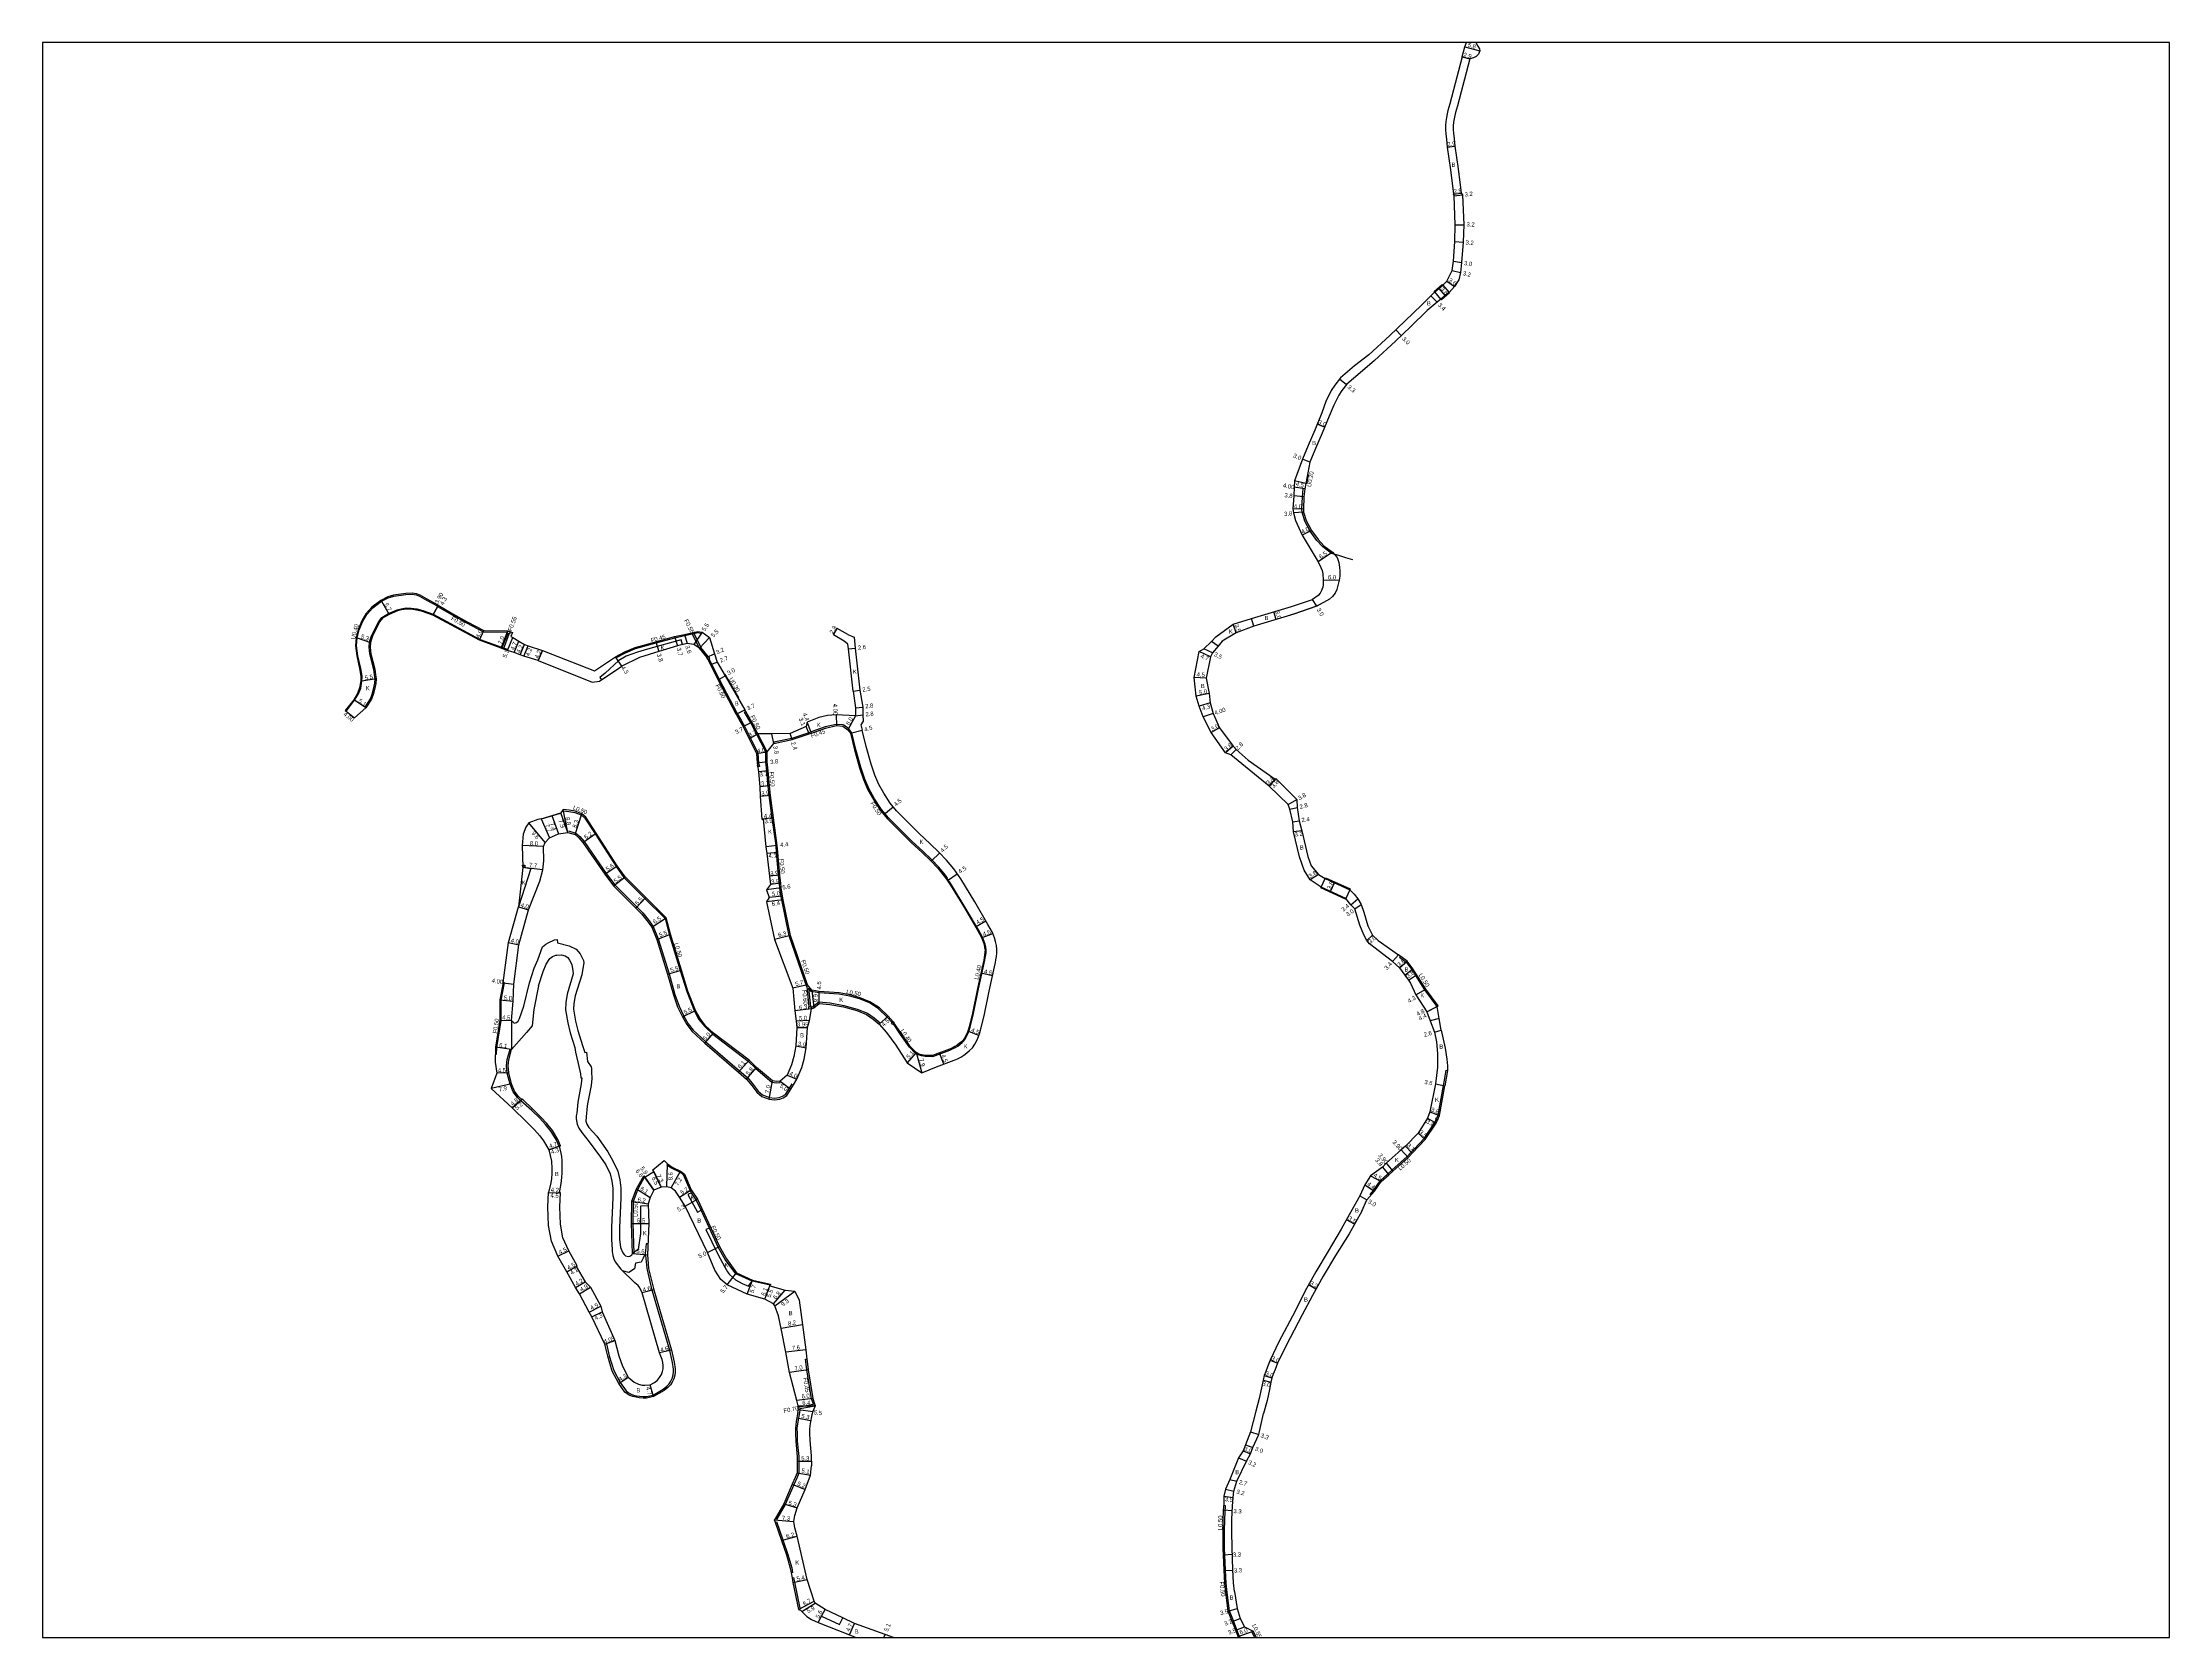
# Model space of a CAD drawing. Header units: metres. Extents: x 4000 to 8000, y -96000 to -93000.
# Drawn here: x 4000 to 4800, y -95400 to -94800 of the extents above; entities that cross this region are included whole.
import ezdxf

# ---------------------------------------------------------------- set-up
doc = ezdxf.new("R2010")
doc.units = ezdxf.units.M
doc.header["$LTSCALE"] = 2.5
for name, color, linetype in [('側溝・桝', 7, 'Continuous'), ('図郭', 7, 'Continuous'), ('幅員', 7, 'Continuous'), ('歩道・分離帯・安全施設', 7, 'Continuous'), ('舗装', 7, 'Continuous'), ('道路', 7, 'Continuous')]:
    doc.layers.add(name, color=color, linetype=linetype)
doc.styles.get("Standard").update_dxf_attribs({"font": ''})
doc.styles.get('Standard').set_extended_font_data('@MS PGothic')

msp = doc.modelspace()

# ---------------------------------------------------------------- linework, layer by layer
at = {"layer": '側溝・桝'}
for points in [[(4475.78, -94962.55), (4475.98, -94962.59), (4475.36, -94965.97), (4475.16, -94965.94)], [(4148.79, -95011.72), (4144.67, -95009.4), (4142.01, -95007.94), (4140.61, -95007.42), (4138.99, -95007.18), (4136.62, -95007.29), (4131.98, -95007.88), (4129.87, -95008.49), (4127.27, -95009.84), (4123.92, -95012.42), (4121.66, -95014.92), (4120.14, -95017.53), (4118.73, -95020.83), (4117.95, -95023.88), (4117.73, -95027.01), (4118.17, -95030.74), (4119.28, -95035.51), (4119.77, -95038.41), (4119.71, -95040.16), (4119.28, -95042.72), (4118.43, -95044.88), (4117.07, -95047.21), (4113.89, -95051.34), (4114.2, -95051.58)], [(4148.62, -95012.03), (4148.55, -95012.16), (4154.04, -95015.31), (4159.42, -95018.36), (4165.91, -95021.73), (4174.86, -95021.82), (4174.94, -95021.85)], [(4172.81, -95027.98), (4174.98, -95022.29)], [(4173.34, -95028.16), (4175.49, -95022.48)], [(4215.49, -95031.06), (4215.69, -95031.46), (4219.25, -95029.65), (4223.04, -95028.02), (4230.76, -95025.87), (4237.81, -95023.92), (4241.52, -95023.08), (4244.36, -95022.46), (4244.91, -95022.33), (4246.48, -95021.99), (4247.95, -95022.31), (4248.05, -95021.87)], [(4247.12, -95027.84), (4244.36, -95022.46)], [(4244.91, -95022.33), (4247.56, -95027.49)], [(4247.12, -95027.84), (4247.56, -95027.49)], [(4247.51, -95027.53), (4250.27, -95030.98), (4250.34, -95031.12)], [(4250.65, -95031.75), (4251.67, -95033.8), (4254.56, -95039.49), (4261.3, -95052.39)], [(4261.63, -95046.71), (4261.89, -95046.56), (4257.01, -95038.14), (4256.77, -95037.72), (4256.51, -95037.87)], [(4261.3, -95052.39), (4262.87, -95055.11), (4264.03, -95057.12), (4266.29, -95061.71), (4269.06, -95067.37), (4269.28, -95071.04), (4269.39, -95071.74)], [(4264.07, -95051.92), (4264.5, -95051.67)], [(4287.49, -95155.24), (4280.88, -95136.08), (4278.13, -95122.56), (4277.78, -95121.21), (4277.34, -95118.06), (4277.16, -95116.31), (4276.85, -95113.29), (4276.06, -95104.7), (4275.88, -95102.13), (4274.45, -95091.77), (4273.26, -95083.32), (4272.98, -95079.7), (4272.47, -95074.02), (4272.06, -95070.69), (4272.01, -95066.85), (4268.62, -95060.33), (4266.37, -95055.87), (4264.07, -95051.92)], [(4272.51, -95066.84), (4269.06, -95060.1)], [(4340.29, -95114.47), (4340.38, -95114.41), (4339.59, -95113.26), (4337.07, -95110.23), (4334.35, -95107.37), (4331.17, -95104.35), (4327, -95100.42), (4321.55, -95095.02), (4318.22, -95091.67), (4315.61, -95088.58), (4312.97, -95084.5), (4310.92, -95080.91), (4309.28, -95077.07), (4307.8, -95072.66), (4305.95, -95065.92), (4304.39, -95059.63), (4303.26, -95058.13), (4301.35, -95056.75), (4301.09, -95056.71), (4298.57, -95056.52), (4294.4, -95057.45), (4289.06, -95059.35), (4288.26, -95059.65), (4281.83, -95061.77), (4275.02, -95063.25), (4275.11, -95063.69)], [(4195.77, -95088.54), (4195.73, -95089.04), (4198.01, -95089.23), (4200.22, -95089.61), (4202.62, -95090.53), (4203.96, -95091.74), (4207.82, -95097.69), (4215.7, -95109.97), (4218.7, -95114.13), (4226.53, -95121.95), (4234.15, -95129.58), (4235.66, -95135.57), (4239.89, -95149.09), (4242.29, -95157.01), (4245.16, -95164.35), (4246.9, -95167.49), (4249.06, -95170.21), (4252.08, -95173.04), (4265.45, -95183.16), (4268.26, -95185.95), (4274.29, -95191.08), (4276.07, -95191.37), (4277.48, -95191.27), (4277.45, -95190.78)], [(4334.86, -95181.46), (4341.27, -95179.08), (4342.28, -95178.62), (4343.37, -95178.04), (4344.24, -95177.55), (4345.07, -95176.89), (4345.91, -95176.2), (4346.57, -95175.54), (4347.11, -95174.7), (4347.65, -95173.73), (4348.09, -95172.86), (4348.52, -95171.69), (4348.89, -95170.45), (4350.14, -95165.22), (4352.07, -95155.95), (4354.07, -95146.93), (4354.39, -95145.24), (4354.58, -95144.34), (4354.75, -95143.29), (4354.87, -95142.24), (4354.89, -95141.34), (4354.75, -95140.34), (4354.52, -95139.24), (4354.18, -95138.2), (4353.54, -95136.54), (4352.03, -95133.77), (4347.09, -95125.34), (4341.9, -95116.82), (4340.29, -95114.47)], [(4340.29, -95114.47), (4339.96, -95114.69)], [(4510.71, -95143.71), (4510.42, -95144.11), (4512.87, -95145.93), (4515.01, -95148.75), (4516.43, -95150.98), (4519.84, -95156.35), (4524.49, -95162.63), (4524.59, -95162.58)], [(4170.31, -95180.59), (4170.81, -95180.6), (4170.89, -95178.04), (4172.46, -95167.85), (4172.53, -95160.22), (4173.75, -95153.78), (4173.76, -95153.73), (4173.26, -95153.67)], [(4287.49, -95155.24), (4288.22, -95162.73)], [(4319.53, -95168.67), (4317.7, -95166.62), (4314.44, -95163.53), (4310.99, -95161.31), (4307.32, -95159.79), (4303.62, -95158.76), (4299.53, -95158.01), (4292.08, -95157.55), (4289.11, -95157), (4288.14, -95155.76)], [(4288.14, -95155.76), (4288.81, -95162.66)], [(4334.86, -95181.46), (4331.97, -95181.5), (4330.65, -95181.23), (4329.51, -95180.88), (4328.38, -95180.3), (4326.05, -95177.94), (4322.76, -95173.16), (4320.01, -95169.19)], [(4526.99, -95192.35), (4527.33, -95190.29), (4527.94, -95186.58), (4528.43, -95186.66)], [(4524.47, -95204.51), (4524.9, -95203.47), (4526.99, -95192.35)], [(4516.07, -95216.17), (4519.7, -95212.3), (4523.72, -95206.32), (4524.2, -95205.15)], [(4273.63, -95267.53), (4266.85, -95266.01), (4260.76, -95263.23), (4256.78, -95257.85), (4254.18, -95253.12), (4250.85, -95246.02), (4247.68, -95239.27), (4245.86, -95235.39), (4244.15, -95232.69), (4243.57, -95231.78), (4241.04, -95225.98), (4239.75, -95225), (4236.62, -95223.51), (4234.85, -95222.32), (4235.13, -95221.9)], [(4499.67, -95233.64), (4499.3, -95233.31), (4500.61, -95231.85), (4503.07, -95228.2), (4506.06, -95225.53), (4507.51, -95224.19), (4513.3, -95219.07), (4514.82, -95217.49), (4515.59, -95216.68)], [(4226.45, -95226.76), (4223.88, -95231.38), (4222.16, -95235.98), (4222.07, -95244.23), (4222.42, -95255.37), (4221.93, -95255.39)], [(4289.93, -95312.21), (4289.29, -95310.26), (4287.49, -95299.36), (4287.37, -95298.22), (4286.97, -95295.34), (4287.49, -95295.27), (4287.82, -95298.18)], [(4284.24, -95313.34), (4289.69, -95312.29)], [(4284.27, -95314.05), (4289.91, -95312.95)], [(4444.06, -95363.01), (4444.56, -95363), (4444.62, -95360.78), (4444.61, -95360.21), (4444.65, -95355.4), (4444.92, -95350.42), (4444.32, -95350.39)], [(4450.37, -95400), (4450.11, -95399.4), (4449.25, -95397.13), (4447.94, -95393.8), (4446.46, -95389.94), (4445.56, -95383.04), (4445.19, -95379.63), (4444.97, -95374.72), (4444.62, -95366.24), (4444.56, -95363)], [(4455.31, -95397.59), (4454.81, -95397.82), (4455.82, -95400)]]:
    msp.add_lwpolyline(points, dxfattribs=at)
for points in [[(4174.8, -95022.23), (4175.11, -95021.38), (4175.95, -95021.69), (4175.64, -95022.53), (4175.49, -95022.48), (4174.98, -95022.29)], [(4250.83, -95031.66), (4250.2, -95031.97), (4249.9, -95031.35), (4250.52, -95031.04)], [(4269.69, -95072.4), (4269, -95072.5), (4268.9, -95071.82), (4269.39, -95071.74), (4269.59, -95071.71)], [(4181.4, -95110.22), (4180.6, -95110.24), (4180.58, -95109.44), (4181.38, -95109.42)], [(4289.08, -95162.63), (4289.18, -95163.53), (4288.28, -95163.63), (4288.18, -95162.73), (4288.81, -95162.66)], [(4319.37, -95168.79), (4319.53, -95168.67), (4319.94, -95168.39), (4320.34, -95168.96), (4320.01, -95169.19), (4319.76, -95169.36)], [(4524.28, -95204.43), (4524.93, -95204.7), (4524.67, -95205.34), (4524.02, -95205.08)], [(4515.92, -95216.03), (4516.43, -95216.51), (4515.95, -95217.02), (4515.44, -95216.54)], [(4289.69, -95312.29), (4290.36, -95312.07), (4290.57, -95312.73), (4289.91, -95312.95)]]:
    msp.add_lwpolyline(points, close=True, dxfattribs=at)
at = {"layer": '図郭'}
msp.add_lwpolyline([(4000, -95400), (4800, -95400), (4800, -94800), (4000, -94800)], close=True, dxfattribs=at)
at = {"layer": '幅員'}
for points in [[(4534.01, -94805.4), (4536.8, -94806.17)], [(4535, -94801.59), (4540.59, -94803.12)], [(4528.35, -94839.38), (4531.23, -94839.03)], [(4530.74, -94857.04), (4533.61, -94856.67)], [(4530.95, -94857.69), (4534.13, -94857.34)], [(4531.34, -94868.55), (4534.54, -94868.63)], [(4531.19, -94874.86), (4534.38, -94875.09)], [(4530.21, -94885.74), (4533.31, -94886.52)], [(4530.71, -94882.31), (4533.68, -94882.76)], [(4522.22, -94895.23), (4524.61, -94897.64)], [(4525.18, -94892.53), (4527.51, -94895.27)], [(4528.14, -94889.72), (4531.08, -94891.79)], [(4511.06, -94910.27), (4508.99, -94908.1)], [(4490.42, -94928.72), (4487.83, -94926.68)], [(4482.17, -94944.75), (4479.4, -94943.6)], [(4476.64, -94957.86), (4473.87, -94956.7)], [(4474.76, -94967.95), (4470.83, -94967.21)], [(4475.16, -94965.94), (4470.84, -94964.86)], [(4474.27, -94975.57), (4470.27, -94975.4)], [(4474.47, -94970.9), (4470.69, -94970.48)], [(4474.34, -94976.61), (4470.56, -94976.97)], [(4477.34, -94983.52), (4473.75, -94985.28)], [(4485.17, -94991.69), (4479.78, -94995.33)], [(4481.72, -95002.07), (4487.71, -95002.3)], [(4127.48, -95010.17), (4130.32, -95015.12)], [(4148.79, -95011.72), (4148.62, -95012.03), (4146.76, -95015.45)], [(4146.76, -95015.45), (4148.62, -95012.03)], [(4464.01, -95017.03), (4463.15, -95014.16)], [(4479.29, -95012.03), (4477.72, -95009.47)], [(4118.34, -95023.94), (4123.35, -95025.67)], [(4164.41, -95024.88), (4166.03, -95021.23)], [(4172.5, -95027.88), (4174.95, -95021.32)], [(4174.85, -95028.66), (4176.85, -95023.76)], [(4237.7, -95023.48), (4238.79, -95026.96)], [(4241.42, -95022.64), (4242.48, -95026.03)], [(4248.05, -95021.87), (4244.98, -95026.43)], [(4250.92, -95023.86), (4247.12, -95027.84)], [(4297.47, -95022.87), (4298.84, -95020.43)], [(4449.02, -95022.04), (4447.77, -95018.77)], [(4177.45, -95029.5), (4179.2, -95025.14)], [(4179.66, -95030.28), (4181.33, -95026.43)], [(4181.08, -95030.84), (4182.66, -95026.95)], [(4186.45, -95032.53), (4188.06, -95028.71)], [(4217.92, -95034.61), (4215.49, -95031.06)], [(4230.64, -95025.44), (4231.78, -95029.06)], [(4249.85, -95031.25), (4252.76, -95029.92)], [(4303.12, -95028.12), (4305.66, -95027.83)], [(4439.36, -95031.06), (4435.07, -95029.14)], [(4440.03, -95029.63), (4436.86, -95028.14)], [(4125.54, -95039.39), (4120.1, -95040.2)], [(4251.22, -95034.02), (4253.74, -95033.05)], [(4254.11, -95039.72), (4256.75, -95038.29)], [(4437.64, -95039.09), (4433.19, -95038.91)], [(4121.65, -95050.25), (4117.4, -95047.43)], [(4304.89, -95043.95), (4307.38, -95043.67)], [(4438.76, -95044.93), (4433.86, -95045.93)], [(4114.2, -95051.58), (4117.34, -95054.07)], [(4260.85, -95052.62), (4264.16, -95051.07)], [(4263.59, -95057.35), (4266.81, -95055.63)], [(4289.21, -95059.78), (4287.55, -95055.7)], [(4298.49, -95052.97), (4298.6, -95056.97)], [(4305.77, -95053.23), (4302.9, -95058.5)], [(4305.75, -95050.32), (4308.54, -95050.07)], [(4305.77, -95053.23), (4308.56, -95052.95)], [(4439.15, -95048.44), (4435.02, -95049.6)], [(4440.29, -95052.37), (4436.49, -95053.63)], [(4265.84, -95061.93), (4269.06, -95060.1)], [(4275.11, -95063.69), (4274.31, -95060.03)], [(4281.94, -95062.21), (4281.17, -95059.93)], [(4288.41, -95060.08), (4287.17, -95057.29)], [(4303.93, -95059.85), (4308.27, -95058.66)], [(4442.73, -95057.84), (4439.59, -95059.59)], [(4268.56, -95067.5), (4272.51, -95066.84)], [(4272.56, -95070.65), (4268.78, -95071.09)], [(4447.88, -95064.72), (4444.99, -95067.19)], [(4446.97, -95067.95), (4448.9, -95065.93)], [(4272.97, -95073.97), (4269.28, -95074.33)], [(4273.48, -95079.66), (4269.79, -95080.01)], [(4463.83, -95076.87), (4463.57, -95077.17), (4461.33, -95079.73)], [(4461.33, -95079.73), (4463.57, -95077.17)], [(4273.76, -95083.26), (4269.88, -95083.68)], [(4316.47, -95090.38), (4319.91, -95087.48)], [(4468.48, -95086.62), (4471.78, -95084.75)], [(4469.15, -95088.46), (4471.87, -95087.77)], [(4189.09, -95100.9), (4182.89, -95093.56)], [(4187.61, -95092.06), (4190.65, -95099.13)], [(4191.54, -95090.8), (4194.03, -95097.71)], [(4197.62, -95097.15), (4194.91, -95089.72)], [(4197.62, -95097.15), (4195.77, -95088.54)], [(4200.33, -95097.99), (4202.89, -95090.1)], [(4274.95, -95091.7), (4270.57, -95092.18)], [(4274.95, -95091.7), (4271.07, -95092.12)], [(4470.26, -95093.18), (4472.64, -95092.84)], [(4188.38, -95102.49), (4180.39, -95102.09)], [(4203.2, -95100.95), (4208.24, -95097.42)], [(4276.37, -95102.07), (4272, -95102.53)], [(4473.69, -95096.58), (4470.51, -95096.91)], [(4188.23, -95111.28), (4180.6, -95110.29)], [(4211.53, -95112.91), (4216.11, -95109.68)], [(4276.56, -95104.66), (4272.48, -95105.07)], [(4334.25, -95107.99), (4337.51, -95104.89)], [(4214.79, -95117.24), (4219.09, -95113.8)], [(4277.84, -95118), (4272.28, -95118.72)], [(4277.35, -95113.24), (4273.47, -95113.62)], [(4277.65, -95116.26), (4273.78, -95116.74)], [(4340.35, -95115.26), (4344.07, -95112.73)], [(4479.94, -95112.92), (4476.75, -95114.99)], [(4484.49, -95119.37), (4485.99, -95116.1)], [(4178.97, -95125.18), (4182.82, -95126.25)], [(4223.11, -95125.6), (4226.88, -95121.6)], [(4278.62, -95122.45), (4272.27, -95123.28)], [(4278.27, -95121.11), (4273.3, -95121.63)], [(4492.05, -95124.34), (4494.66, -95122.15)], [(4493.55, -95125.91), (4496.03, -95124.22)], [(4229.13, -95132.84), (4234.6, -95129.33)], [(4231, -95137.38), (4236.14, -95135.43)], [(4281.36, -95135.95), (4275.28, -95137.38)], [(4350.9, -95132.63), (4354.78, -95130.36)], [(4353.23, -95136.84), (4357.43, -95135.22)], [(4498.08, -95137.82), (4500.24, -95135.74)], [(4175.27, -95138.58), (4179.19, -95139.38)], [(4507.75, -95145.73), (4510.02, -95143.2)], [(4235.09, -95150.52), (4240.36, -95148.94)], [(4357.34, -95151.11), (4352.95, -95150.13)], [(4510.44, -95148.15), (4513.23, -95145.57)], [(4512.46, -95150.85), (4515.42, -95148.46)], [(4173.26, -95153.67), (4177.22, -95154.22)], [(4287.74, -95154.45), (4282.2, -95155.76)], [(4289.39, -95156.54), (4290.06, -95163.11)], [(4292.17, -95161.55), (4292.14, -95157.05)], [(4516.57, -95158.28), (4520.25, -95156.06)], [(4171.96, -95167.81), (4176.45, -95167.93)], [(4172.03, -95160.17), (4177.01, -95160.67)], [(4240.69, -95166.58), (4245.62, -95164.14)], [(4289.18, -95163.53), (4282.92, -95164.23)], [(4288.43, -95167.91), (4283.43, -95168.16)], [(4318.06, -95166.27), (4314.69, -95169.25)], [(4520.69, -95164.62), (4524.94, -95162.4)], [(4520.69, -95164.62), (4524.59, -95162.58)], [(4249.06, -95176.37), (4252.4, -95172.65)], [(4283.74, -95170.5), (4287.69, -95170.52)], [(4352.22, -95173.51), (4348.01, -95171.92)], [(4523.57, -95172.25), (4526.07, -95171.54)], [(4176.44, -95178.78), (4170.4, -95177.99)], [(4261.73, -95187.35), (4265.78, -95182.79)], [(4283.35, -95177.48), (4287.18, -95178.21)], [(4328.57, -95179.95), (4325.27, -95183.77)], [(4328.57, -95179.95), (4330.75, -95187.54)], [(4338.97, -95184.31), (4337.4, -95180.09)], [(4176.44, -95191.7), (4168.75, -95193.52)], [(4175.34, -95187.63), (4170.85, -95187.77)], [(4264.84, -95189.94), (4268.6, -95185.59)], [(4273.35, -95197.51), (4274.51, -95190.61)], [(4277.45, -95190.78), (4281.5, -95193.71)], [(4280.05, -95188.44), (4283.74, -95189.99)], [(4523.99, -95191.79), (4527.48, -95192.44)], [(4176.6, -95200.76), (4180.27, -95197.67), (4180.54, -95197.44)], [(4180.27, -95197.67), (4176.6, -95200.76)], [(4520.89, -95204.64), (4524.17, -95206.55)], [(4521.83, -95202.26), (4525.38, -95203.61)], [(4194.82, -95215.03), (4190.41, -95216.51)], [(4190.41, -95216.51), (4194.49, -95215.14)], [(4512.6, -95215.19), (4515.19, -95217.84)], [(4517.43, -95210.34), (4520.1, -95212.61)], [(4234.87, -95230.44), (4235.04, -95221.84)], [(4503.99, -95223.02), (4506.39, -95225.9)], [(4505.4, -95221.52), (4507.84, -95224.56)], [(4511.02, -95216.55), (4513.64, -95219.43)], [(4223.42, -95231.17), (4228.53, -95234.5)], [(4229.93, -95231.7), (4226.13, -95226.31)], [(4226.54, -95226.88), (4229.93, -95231.7)], [(4232.7, -95230.58), (4229.54, -95224.05)], [(4229.87, -95224.72), (4232.7, -95230.58)], [(4236.48, -95230.79), (4240.01, -95224.57)], [(4239.61, -95234.32), (4244.01, -95231.55)], [(4497.37, -95229.69), (4501.01, -95232.16)], [(4499.54, -95226.3), (4503.45, -95228.53)], [(4190.3, -95232.55), (4194.8, -95232.78)], [(4190.3, -95232.55), (4194.5, -95232.76)], [(4221.66, -95235.89), (4227.78, -95236.91)], [(4241.67, -95237.73), (4246.3, -95235.15)], [(4495.51, -95233.87), (4498.09, -95235.4)], [(4221.57, -95244.24), (4228.02, -95244.27)], [(4493.51, -95244.54), (4490.44, -95242.85)], [(4193.88, -95256.6), (4197.91, -95254.58)], [(4221.93, -95255.59), (4227.51, -95256.08)], [(4250.16, -95255.14), (4254.63, -95252.89)], [(4197.18, -95262.44), (4201.09, -95260.23)], [(4197.18, -95262.44), (4200.74, -95260.42)], [(4257.55, -95267.3), (4261.08, -95262.83)], [(4200.51, -95268.31), (4204.12, -95266.18)], [(4201.91, -95270.67), (4206.13, -95268.17)], [(4229.88, -95269.17), (4225.49, -95270.35)], [(4264.97, -95270.85), (4267.01, -95265.53)], [(4271.68, -95272.78), (4273.58, -95267.67), (4273.8, -95267.06)], [(4271.68, -95272.78), (4273.58, -95267.67)], [(4274.89, -95274.45), (4279.32, -95269.3)], [(4275.48, -95275.19), (4282.98, -95269.69)], [(4478.98, -95268.91), (4476.18, -95267.37)], [(4205.64, -95277.62), (4210, -95275.37)], [(4206.65, -95279.36), (4210.5, -95277.45)], [(4285.84, -95282.35), (4277.77, -95283.82)], [(4211.51, -95289.72), (4215.31, -95288.32)], [(4236.51, -95291.87), (4232.08, -95292.91)], [(4287.12, -95291.76), (4279.57, -95292.62)], [(4461.73, -95295.68), (4464.49, -95296.87)], [(4216.7, -95304.45), (4220.32, -95302.13)], [(4287.93, -95299.3), (4281.01, -95300.32)], [(4459.08, -95303.26), (4462.01, -95303.92)], [(4459.55, -95301.46), (4462.41, -95302.37)], [(4229.85, -95309.39), (4228.51, -95304.94)], [(4289.72, -95310.16), (4283.76, -95310.82)], [(4283.7, -95317.38), (4288.91, -95318.37)], [(4284.22, -95312.84), (4290.62, -95312.86)], [(4284.28, -95314.25), (4289.74, -95314.95)], [(4452.45, -95327.56), (4455.27, -95328.59)], [(4454.33, -95322.58), (4457.46, -95323.63)], [(4283.87, -95333.72), (4289.17, -95333.7)], [(4449.88, -95332.46), (4452.82, -95333.71)], [(4451.58, -95329.78), (4454.36, -95330.89)], [(4282.02, -95342.33), (4286.81, -95344.35)], [(4283.87, -95338.04), (4288.88, -95339)], [(4446.53, -95340.56), (4449.15, -95341.22)], [(4278.77, -95349.72), (4283.83, -95351.28)], [(4444.35, -95346.84), (4447.82, -95347.3)], [(4444.99, -95344.2), (4448.09, -95344.99)], [(4275.25, -95355.8), (4282.53, -95356.41)], [(4447.52, -95352.34), (4444.23, -95352.16)], [(4277.9, -95363.5), (4283.9, -95361.95)], [(4447.53, -95368.84), (4444.23, -95368.98)], [(4447.77, -95374.83), (4444.48, -95374.97)], [(4282.26, -95379.29), (4287.55, -95378.19)], [(4284.28, -95389.54), (4290.17, -95386.35)], [(4285.54, -95390.18), (4290.58, -95387.12)], [(4291.75, -95394.41), (4292.99, -95392.04), (4294.35, -95389.46)], [(4445.98, -95390.06), (4449.35, -95389.14)], [(4303.51, -95399.01), (4305.45, -95394.73)], [(4316.41, -95400), (4316.9, -95398.87)], [(4447.47, -95393.99), (4450.45, -95392.82)], [(4448.79, -95397.31), (4452.05, -95396.05)], [(4449.65, -95399.58), (4455.3, -95397.57)]]:
    msp.add_lwpolyline(points, dxfattribs=at)
at = {"layer": '歩道・分離帯・安全施設'}
for points in [[(4492.9, -94994.63), (4490.16, -94993.88), (4487.63, -94993), (4484.81, -94992.17), (4481.59, -94989.76), (4479.28, -94987.33), (4476.83, -94983.84), (4474.74, -94980.06), (4473.75, -94976.71), (4473.67, -94975.58), (4473.87, -94970.86), (4474.16, -94967.9)], [(4121.32, -95050.04), (4123.32, -95046.84), (4123.99, -95045.09), (4124.53, -95043.24), (4124.98, -95041.04), (4125.14, -95039.41), (4124.84, -95037.9), (4124.55, -95035.85), (4123.11, -95029.98), (4122.82, -95027.46), (4122.96, -95025.6), (4123.18, -95024.7), (4123.78, -95023.15), (4126.43, -95017.74), (4127.59, -95016.28), (4130.15, -95014.76), (4133.41, -95013.43), (4134.89, -95012.98), (4136.75, -95012.71), (4138.63, -95012.76), (4140.73, -95013.09), (4143, -95013.62), (4146.94, -95015.1)], [(4146.94, -95015.1), (4164.57, -95024.52), (4172.64, -95027.5), (4174.98, -95028.29)], [(4469.58, -95015.22), (4470.64, -95014.9), (4479.24, -95011.92), (4482.18, -95010.38)], [(4194.69, -95089.97), (4188.45, -95091.96)], [(4197.79, -95096.57), (4200.63, -95097.46), (4202.15, -95098.74), (4203.68, -95100.58), (4212.02, -95112.56), (4215.24, -95116.85), (4223.54, -95125.18), (4225.73, -95127.36), (4227.83, -95129.93), (4229.66, -95132.55), (4231.56, -95137.18), (4235.67, -95150.35), (4237.86, -95158.11), (4239.42, -95162.48), (4241.22, -95166.3), (4242.85, -95169.12), (4244.72, -95171.52), (4249.46, -95175.93), (4262.12, -95186.89), (4265.27, -95189.51), (4267.24, -95191.96), (4269.15, -95194.47), (4270.83, -95195.92), (4273.49, -95196.92), (4275.36, -95197.1), (4277.13, -95196.87), (4278.33, -95196.41), (4279.49, -95195.7), (4280.99, -95193.39), (4281.96, -95191.78)], [(4288.92, -95162.98), (4289.76, -95162.59), (4291.99, -95160.94), (4296.21, -95161.24), (4301.4, -95162.22), (4306.44, -95163.6), (4310.25, -95165.17), (4312.75, -95166.96), (4315.06, -95168.78)], [(4194.27, -95215.25), (4193.32, -95212.91), (4191.29, -95209.68), (4189.19, -95207.02), (4187.02, -95204.63), (4184.09, -95201.76), (4179.87, -95198.11), (4178.59, -95196.93), (4177.04, -95194.79), (4175.87, -95191.89), (4174.75, -95187.74), (4174.49, -95184.92), (4174.79, -95182.59), (4175.86, -95178.63)], [(4212.09, -95289.58), (4213.18, -95294.01), (4214.85, -95299.55), (4217.22, -95304.14), (4219.48, -95307.25), (4220.27, -95307.89), (4221.2, -95308.4), (4222.25, -95308.82), (4223.38, -95309.07), (4224.53, -95309.27), (4225.96, -95309.35), (4227.13, -95309.33), (4229.63, -95308.82), (4233.47, -95306.57), (4234.83, -95305.48), (4235.7, -95304.6), (4236.34, -95303.62), (4236.84, -95302.54), (4237.19, -95301.26), (4237.34, -95300.13), (4237.3, -95299.06), (4236.94, -95296.57), (4235.93, -95292.02), (4229.3, -95269.33), (4227.37, -95261.24), (4226.91, -95256.13)], [(4284.87, -95314.35), (4284.69, -95315.39), (4284.03, -95318.86), (4283.77, -95321.29), (4283.8, -95323.28), (4283.9, -95326.18), (4284.46, -95331.94), (4284.47, -95335.5), (4284.48, -95338.16), (4283.66, -95340.04), (4282.57, -95342.57), (4279.31, -95349.99), (4276.05, -95355.62)], [(4276.1, -95356.41), (4278.47, -95363.3), (4280.39, -95368.77), (4281.78, -95373.79), (4282.14, -95375.63)], [(4282.51, -95377.45), (4282.85, -95379.17), (4284.79, -95389.03)]]:
    msp.add_lwpolyline(points, dxfattribs=at)
at = {"layer": '舗装'}
for points in [[(4455.55, -95019.56), (4454.7, -95016.68)], [(4188.06, -95028.71), (4186.45, -95032.53)], [(4240.7, -95026.48), (4240.25, -95024.7), (4227.53, -95028.26), (4223.79, -95029.37), (4219.52, -95030.9), (4216.75, -95032.49), (4211.58, -95037.18), (4209.65, -95038.85), (4210.22, -95039.75)], [(4442.14, -95027.09), (4439.64, -95025.29)], [(4180.6, -95110.24), (4183.7, -95110.69), (4178.97, -95125.18)], [(4513.74, -95152.73), (4516.43, -95150.98)], [(4176.45, -95167.93), (4176.44, -95178.78)], [(4525.34, -95167.15), (4521.95, -95167.97)], [(4523.99, -95191.79), (4527.48, -95192.44)], [(4227.8, -95237.63), (4224.86, -95237.72), (4224.92, -95248.09), (4224.05, -95254.05), (4221.93, -95255.59)], [(4244.15, -95232.69), (4242.75, -95233.4), (4246.37, -95240.01), (4247.68, -95239.27)], [(4495.51, -95233.87), (4498.09, -95235.4)], [(4250.85, -95246.02), (4249.49, -95246.53), (4253.95, -95255.79), (4256.58, -95260.73), (4257.61, -95262.48), (4258.43, -95263.46), (4260.68, -95265.49), (4263.11, -95266.88), (4265.52, -95267.8), (4266.85, -95266.01)], [(4227.69, -95251.96), (4227.06, -95251.93), (4226.67, -95255.71), (4225.97, -95257.35), (4225.12, -95258.85), (4223, -95259.24), (4222.6, -95261.38), (4220.55, -95262.65), (4218.19, -95262.12)], [(4291.75, -95394.41), (4292.99, -95392.04), (4299.82, -95395.17), (4301.02, -95392.63)]]:
    msp.add_lwpolyline(points, dxfattribs=at)
at = {"layer": '道路'}
for points in [[(4534.01, -94805.4), (4535, -94801.59), (4535.54, -94800)], [(4539.12, -94800), (4539.83, -94801.42), (4540.44, -94802.43), (4540.59, -94803.12), (4540.06, -94804.36), (4539.17, -94805.21), (4538.27, -94805.74), (4536.8, -94806.17)], [(4534.01, -94805.4), (4529.35, -94823.02), (4528.63, -94825.58), (4528.32, -94826.85), (4528.07, -94828.25), (4527.85, -94829.69), (4527.74, -94831.2), (4527.72, -94832.88), (4527.83, -94834.38), (4528.07, -94836.52), (4528.35, -94839.38), (4529.56, -94847.91), (4530.74, -94857.04)], [(4536.8, -94806.17), (4532.15, -94823.77), (4531.43, -94826.32), (4531.16, -94827.44), (4530.94, -94828.72), (4530.73, -94830.02), (4530.64, -94831.33), (4530.62, -94832.79), (4530.72, -94834.11), (4530.95, -94836.22), (4531.23, -94839.03), (4532.44, -94847.52), (4533.61, -94856.67)], [(4518.84, -94898.63), (4522.22, -94895.23), (4523.65, -94893.83), (4526.69, -94891.24), (4528.14, -94889.72), (4530.21, -94885.74), (4530.71, -94882.31), (4531.19, -94874.86), (4531.34, -94868.55), (4530.95, -94857.69), (4530.74, -94857.04)], [(4533.61, -94856.67), (4534.13, -94857.34), (4534.54, -94868.63), (4534.38, -94875.09), (4533.68, -94882.76), (4533.31, -94886.52), (4532.72, -94889.32), (4531.08, -94891.79), (4529.02, -94893.99), (4525.98, -94896.57), (4524.61, -94897.64), (4520.86, -94900.84)], [(4523.65, -94893.83), (4523.45, -94893.6), (4526.5, -94891.01), (4526.69, -94891.24), (4523.65, -94893.83)], [(4529.02, -94893.99), (4529.22, -94894.22), (4526.17, -94896.8), (4525.98, -94896.57), (4529.02, -94893.99)], [(4520.86, -94900.84), (4514.49, -94906.99), (4508.86, -94912.38), (4500.95, -94919.65), (4495.59, -94924.2), (4490.6, -94928.49), (4488.75, -94930.84), (4487.58, -94932.6), (4485.7, -94936.45), (4483.93, -94940.51), (4481.25, -94946.95), (4478.77, -94952.77), (4476.64, -94957.86), (4475.16, -94965.94), (4474.76, -94967.95), (4474.47, -94970.9), (4474.27, -94975.57), (4474.34, -94976.61), (4475.29, -94979.82), (4477.34, -94983.52), (4479.74, -94986.95), (4481.99, -94989.31), (4485.17, -94991.69), (4486.91, -94993.77), (4487.56, -94995.56), (4487.82, -94997.32), (4487.93, -94998.88), (4487.89, -95000.79), (4487.71, -95002.3), (4486.86, -95005.74), (4486.19, -95007.13), (4485.23, -95008.41), (4484.01, -95009.4), (4482.98, -95010.09), (4479.29, -95012.03), (4470.68, -95015.02), (4460.56, -95018.07), (4455.55, -95019.56), (4449.02, -95022.04), (4443.66, -95025.26), (4442.14, -95027.09), (4440.03, -95029.63), (4439.36, -95031.06), (4437.64, -95039.09), (4438.76, -95044.93)], [(4518.84, -94898.63), (4512.41, -94904.82), (4506.81, -94910.19), (4498.92, -94917.44), (4493.45, -94921.68), (4488.2, -94926.2), (4486.08, -94928.9), (4484.72, -94930.96), (4482.73, -94935), (4481.19, -94939.29), (4478.49, -94945.78), (4476.01, -94951.6), (4473.87, -94956.7), (4470.84, -94964.86), (4470.83, -94967.21), (4470.69, -94970.48), (4470.27, -94975.4), (4470.56, -94976.97), (4471.3, -94979.85), (4473.75, -94985.28), (4479.78, -94995.33), (4480.84, -94997.51), (4481.28, -94998.58), (4481.53, -94999.92), (4481.72, -95002.07), (4481.68, -95003.98), (4481.5, -95004.91), (4481.1, -95006.1), (4480.55, -95007.1), (4479.81, -95008.01), (4477.72, -95009.47)], [(4114.2, -95051.58), (4117.4, -95047.43), (4118.79, -95045.06), (4119.67, -95042.82), (4120.1, -95040.2), (4120.18, -95038.38), (4119.67, -95035.44), (4118.57, -95030.67), (4118.14, -95027), (4118.34, -95023.94), (4119.11, -95020.96), (4120.5, -95017.71), (4121.99, -95015.16), (4124.19, -95012.72), (4127.48, -95010.17), (4130.02, -95008.86), (4132.07, -95008.27), (4136.65, -95007.68), (4138.97, -95007.58), (4140.51, -95007.81), (4141.84, -95008.31), (4144.48, -95009.75), (4148.62, -95012.03)], [(4146.76, -95015.45), (4142.91, -95014.01), (4140.65, -95013.48), (4138.59, -95013.16), (4136.77, -95013.11), (4134.98, -95013.37), (4133.55, -95013.8), (4130.32, -95015.12), (4127.86, -95016.59), (4126.77, -95017.95), (4124.15, -95023.31), (4123.56, -95024.82), (4123.35, -95025.67), (4123.22, -95027.45), (4123.51, -95029.91), (4124.94, -95035.78), (4125.24, -95037.83), (4125.54, -95039.39), (4125.38, -95041.1), (4124.92, -95043.34), (4124.37, -95045.22), (4123.68, -95047.02), (4121.65, -95050.25), (4117.34, -95054.07)], [(4186.45, -95032.53), (4181.08, -95030.84), (4179.66, -95030.28), (4177.45, -95029.5), (4174.85, -95028.66), (4173.34, -95028.16), (4172.81, -95027.98), (4172.5, -95027.88), (4164.41, -95024.88), (4146.76, -95015.45)], [(4148.62, -95012.03), (4148.79, -95011.72), (4154.29, -95014.88), (4159.66, -95017.92), (4166.03, -95021.23), (4174.95, -95021.32), (4176.72, -95021.97), (4176.11, -95023.44), (4176.85, -95023.76), (4179.2, -95025.14), (4181.33, -95026.43), (4182.66, -95026.95), (4188.06, -95028.71)], [(4433.86, -95045.93), (4433.19, -95038.91), (4435.07, -95029.14), (4436.86, -95028.14), (4439.64, -95025.29), (4441.28, -95023.6), (4447.77, -95018.77), (4454.7, -95016.68), (4459.7, -95015.2), (4469.82, -95012.14), (4477.72, -95009.47)], [(4215.49, -95031.06), (4219.06, -95029.24), (4222.89, -95027.6), (4230.64, -95025.44), (4237.7, -95023.48), (4241.42, -95022.64), (4246.47, -95021.53), (4248.05, -95021.87)], [(4248.05, -95021.87), (4250.92, -95023.86), (4252.76, -95029.92), (4253.74, -95033.05), (4256.75, -95038.29), (4264.16, -95051.07)], [(4297.47, -95022.87), (4298.84, -95020.43)], [(4301.52, -95025.14), (4297.47, -95022.87)], [(4302.89, -95022.7), (4298.84, -95020.43)], [(4302.89, -95022.7), (4305.28, -95023.66), (4305.66, -95027.83), (4307.38, -95043.67)], [(4188.06, -95028.71), (4207.66, -95036.41), (4215.49, -95031.06)], [(4244.98, -95026.43), (4242.48, -95026.03), (4238.79, -95026.96), (4231.78, -95029.06), (4224.55, -95031.3), (4217.92, -95034.61)], [(4260.85, -95052.62), (4254.11, -95039.72), (4251.22, -95034.02), (4249.85, -95031.25), (4247.12, -95027.84), (4244.98, -95026.43)], [(4304.89, -95043.95), (4303.12, -95028.12), (4302.93, -95026.27), (4301.52, -95025.14)], [(4304.89, -95043.95), (4305.75, -95050.32), (4305.77, -95053.23), (4298.49, -95052.97), (4295.27, -95053.15), (4291.93, -95053.87), (4287.55, -95055.7), (4287.17, -95057.29), (4281.17, -95059.93), (4274.31, -95060.03), (4269.06, -95060.1)], [(4307.38, -95043.67), (4308.54, -95050.07), (4308.56, -95052.95), (4308.62, -95055.27), (4307.83, -95056.63), (4308.27, -95058.66)], [(4446.97, -95067.95), (4444.99, -95067.19), (4439.59, -95059.59), (4436.49, -95053.63), (4435.02, -95049.6), (4433.86, -95045.93)], [(4438.76, -95044.93), (4439.15, -95048.44), (4440.29, -95052.37), (4442.73, -95057.84), (4447.88, -95064.72), (4448.9, -95065.93)], [(4114.2, -95051.58), (4117.34, -95054.07)], [(4260.85, -95052.62), (4262.44, -95055.36), (4263.59, -95057.35), (4265.84, -95061.93), (4268.56, -95067.5), (4268.78, -95071.09), (4268.89, -95071.8), (4269.28, -95074.33), (4269.79, -95080.01), (4269.88, -95083.68), (4270.57, -95092.18), (4271.07, -95092.12), (4272, -95102.53), (4272.48, -95105.07), (4273.47, -95113.62), (4273.78, -95116.74), (4272.28, -95118.72), (4273.3, -95121.63), (4272.27, -95123.28), (4275.28, -95137.38), (4282.2, -95155.76), (4282.92, -95164.23), (4283.43, -95168.16), (4283.74, -95170.5), (4283.35, -95177.48), (4282.58, -95181.47), (4281.76, -95184.55), (4280.05, -95188.44), (4277.45, -95190.78), (4276.09, -95190.87), (4274.51, -95190.61), (4268.6, -95185.59), (4265.78, -95182.79), (4252.4, -95172.65), (4249.42, -95169.87), (4247.31, -95167.21), (4245.62, -95164.14), (4242.76, -95156.85), (4240.36, -95148.94), (4236.14, -95135.43), (4234.6, -95129.33), (4226.88, -95121.6), (4219.09, -95113.8), (4216.11, -95109.68), (4208.24, -95097.42), (4204.34, -95091.41), (4202.89, -95090.1), (4200.35, -95089.13), (4198.07, -95088.73), (4195.77, -95088.54), (4194.91, -95089.72)], [(4269.06, -95060.1), (4266.81, -95055.63), (4264.5, -95051.67), (4264.16, -95051.07)], [(4272.51, -95066.84), (4275.11, -95063.69), (4281.94, -95062.21), (4288.41, -95060.08), (4289.21, -95059.78), (4294.52, -95057.88), (4298.6, -95056.97), (4301.06, -95057.15), (4302.9, -95058.5), (4303.93, -95059.85)], [(4303.93, -95059.85), (4305.46, -95066.04), (4307.32, -95072.81), (4308.81, -95077.25), (4310.48, -95081.13), (4312.54, -95084.76), (4315.2, -95088.88), (4317.85, -95092.01), (4321.2, -95095.38), (4326.65, -95100.78), (4330.83, -95104.71), (4334, -95107.73), (4336.7, -95110.57), (4339.19, -95113.57), (4339.96, -95114.69), (4341.56, -95117.03), (4346.75, -95125.54), (4351.68, -95133.97), (4353.18, -95136.71), (4353.8, -95138.33), (4354.13, -95139.35), (4354.35, -95140.41), (4354.49, -95141.36), (4354.47, -95142.21), (4354.35, -95143.24), (4354.18, -95144.26), (4354, -95145.16), (4353.67, -95146.84), (4351.68, -95155.87), (4349.75, -95165.13), (4348.5, -95170.34), (4348.15, -95171.56), (4347.72, -95172.7), (4347.3, -95173.55), (4346.77, -95174.49), (4346.25, -95175.29), (4345.64, -95175.91), (4344.82, -95176.58), (4344.02, -95177.22), (4343.18, -95177.69), (4342.1, -95178.26), (4341.12, -95178.71), (4334.72, -95181.08), (4332.05, -95181.11), (4330.75, -95180.84), (4329.65, -95180.51), (4328.57, -95179.95), (4326.38, -95177.71), (4323.09, -95172.94), (4319.92, -95168.35), (4318.06, -95166.27), (4314.75, -95163.13), (4311.22, -95160.86), (4307.48, -95159.32), (4303.73, -95158.27), (4299.59, -95157.51), (4292.14, -95157.05), (4289.39, -95156.54), (4287.74, -95154.45)], [(4289.18, -95163.53), (4290.06, -95163.11), (4292.17, -95161.55), (4296.14, -95161.84), (4301.27, -95162.81), (4306.25, -95164.16), (4309.95, -95165.7), (4312.39, -95167.44), (4314.69, -95169.25), (4317.42, -95172.47), (4320.97, -95177.23), (4325.27, -95183.77), (4330.75, -95187.54), (4336.29, -95185.3), (4342.83, -95182.87), (4344.09, -95182.3), (4345.34, -95181.64), (4346.53, -95180.97), (4347.65, -95180.08), (4348.68, -95179.24), (4349.77, -95178.13), (4350.62, -95176.82), (4351.29, -95175.64), (4351.85, -95174.49), (4352.42, -95172.98), (4352.85, -95171.5), (4354.15, -95166.11), (4356.08, -95156.81), (4358.08, -95147.76), (4358.41, -95146.05), (4358.61, -95145.09), (4358.81, -95143.85), (4358.96, -95142.51), (4358.99, -95141.1), (4358.79, -95139.64), (4358.49, -95138.19), (4358.05, -95136.83), (4357.27, -95134.82), (4355.6, -95131.75), (4350.61, -95123.23), (4345.34, -95114.59), (4342.79, -95110.85), (4340.06, -95107.57), (4337.18, -95104.54), (4333.92, -95101.44), (4329.78, -95097.54), (4324.38, -95092.19), (4321.17, -95088.97), (4318.83, -95086.2), (4316.39, -95082.42), (4314.51, -95079.12), (4313.02, -95075.64), (4311.63, -95071.5), (4309.81, -95064.87), (4308.27, -95058.66)], [(4287.74, -95154.45), (4281.36, -95135.95), (4278.62, -95122.45), (4278.27, -95121.11), (4277.84, -95118), (4277.65, -95116.26), (4277.35, -95113.24), (4276.56, -95104.66), (4276.37, -95102.07), (4274.95, -95091.7), (4273.76, -95083.26), (4273.48, -95079.66), (4272.97, -95073.97), (4272.56, -95070.65), (4272.51, -95066.84)], [(4507.75, -95145.73), (4499.09, -95139.06), (4498.08, -95137.82), (4496.94, -95135.64), (4495.5, -95132.09), (4493.55, -95125.91), (4492.05, -95124.34), (4490.16, -95121.97), (4480.97, -95117.76), (4476.75, -95114.99), (4474.48, -95111.29), (4472.76, -95106.32), (4470.51, -95096.91), (4470.26, -95093.18), (4469.15, -95088.46), (4468.48, -95086.62), (4461.33, -95079.73), (4446.97, -95067.95)], [(4448.9, -95065.93), (4453.49, -95070), (4463.57, -95077.17), (4463.83, -95076.87), (4471.78, -95084.75), (4471.87, -95087.77), (4472.64, -95092.84), (4473.69, -95096.58), (4475.9, -95106.17), (4477.18, -95109.76), (4479.94, -95112.92), (4482.47, -95114.49), (4491.66, -95118.7), (4493.35, -95120.38), (4494.66, -95122.15), (4496.03, -95124.22), (4497.04, -95127.19), (4498.52, -95132.33), (4500.24, -95135.74), (4502.31, -95137.77), (4510.02, -95143.2)], [(4187.61, -95092.06), (4186.35, -95092.3), (4182.89, -95093.56), (4181.72, -95095.23), (4180.81, -95097.82), (4180.39, -95102.09), (4180.6, -95110.29), (4178.97, -95125.18)], [(4187.61, -95092.06), (4194.91, -95089.72)], [(4182.82, -95126.25), (4187.04, -95115.43), (4188.23, -95111.28), (4188.53, -95107.84), (4188.38, -95102.49), (4189.09, -95100.9), (4190.65, -95099.13), (4194.03, -95097.71), (4197.62, -95097.15), (4200.33, -95097.99), (4201.72, -95099.16), (4203.2, -95100.95), (4211.53, -95112.91), (4214.79, -95117.24), (4223.11, -95125.6), (4225.28, -95127.77), (4227.35, -95130.29), (4229.13, -95132.84), (4231, -95137.38), (4235.09, -95150.52), (4237.29, -95158.29), (4238.86, -95162.71), (4240.69, -95166.58), (4242.35, -95169.45), (4244.27, -95171.93), (4249.06, -95176.37), (4261.73, -95187.35), (4264.84, -95189.94), (4266.77, -95192.33), (4268.71, -95194.88), (4270.52, -95196.44), (4273.35, -95197.51), (4275.37, -95197.71), (4277.28, -95197.46), (4278.6, -95196.95), (4279.91, -95196.14), (4281.5, -95193.71), (4282.47, -95192.09), (4283.74, -95189.99), (4285.56, -95185.54), (4286.43, -95182.46), (4287.18, -95178.21), (4287.69, -95170.52), (4288.43, -95167.91), (4289.18, -95163.53)], [(4173.26, -95153.7), (4175.27, -95138.58), (4178.97, -95125.18)], [(4177.22, -95154.22), (4179.19, -95139.38), (4182.82, -95126.25)], [(4181.06, -95162.46), (4183.18, -95153.73), (4184.96, -95148.22), (4186.31, -95145.11), (4188, -95140.15), (4189.3, -95139.21), (4190.23, -95138.71), (4192.56, -95137.56), (4193.55, -95137.4), (4193.67, -95138.7), (4198.13, -95139.76), (4200.68, -95141.11), (4202.21, -95142.87), (4203.47, -95145.38), (4203.62, -95146.22), (4203.27, -95148.3), (4202.89, -95150.74), (4200.32, -95158.65), (4199.81, -95161.47), (4199.75, -95163.68), (4200.52, -95168.16), (4201.4, -95171.72), (4203.06, -95177.3), (4204.02, -95179.95), (4204.6, -95179.83), (4204.93, -95183.3), (4206.3, -95185.34), (4206.5, -95185.98), (4206.51, -95187.21), (4206.6, -95189.68), (4206.31, -95192.34), (4205.03, -95199.3), (4204.82, -95200.15), (4204.48, -95204.14), (4204.4, -95205.82), (4204.71, -95206.91), (4205.42, -95208.11), (4208.48, -95211.39), (4212.67, -95217.3), (4214.47, -95220.73), (4216.38, -95224.61), (4217.14, -95227.85), (4217.5, -95230.84), (4217.46, -95234.45), (4217.42, -95237.58), (4216.96, -95245.73), (4216.95, -95250.19), (4217.43, -95253.35), (4218.22, -95255.34), (4218.71, -95255.94), (4219.22, -95256.49), (4220.35, -95256.66), (4220.92, -95256.58), (4221.61, -95256.05), (4221.93, -95255.59)], [(4186.52, -95154.8), (4188.24, -95149.46), (4189.42, -95146.75), (4190.78, -95144.61), (4191.8, -95143.84), (4193.11, -95143.33), (4193.45, -95143.3), (4195.24, -95143.26), (4196.54, -95143.54), (4197.52, -95144.2), (4198.26, -95145.24), (4199.06, -95146.84), (4199.47, -95149.2), (4199.56, -95150.4), (4197.39, -95157.97), (4196.82, -95161.16), (4196.74, -95163.89), (4197.58, -95168.77), (4198.5, -95172.51), (4200.15, -95178.03), (4200.52, -95179.86), (4201.41, -95184.07), (4202.29, -95188.01), (4202.52, -95189.5), (4202.81, -95189.44), (4202.55, -95191.79), (4201.29, -95198.61), (4200.94, -95202.73), (4200.76, -95203.81), (4200.73, -95204.78), (4200.8, -95205.61), (4201.08, -95206.92), (4201.76, -95208.42), (4202.84, -95209.99), (4205.62, -95213.58), (4209.9, -95219.26), (4211.86, -95222.23), (4213.54, -95225.63), (4214.18, -95228.37), (4214.49, -95231), (4214.46, -95234.42), (4214.42, -95237.47), (4213.96, -95245.64), (4213.95, -95250.28), (4214.2, -95254), (4214.25, -95254.84), (4214.55, -95256.34), (4214.87, -95257.58), (4215.42, -95258.71), (4217.5, -95261.45), (4222.81, -95266.55)], [(4526.07, -95171.54), (4525.34, -95167.15), (4524.59, -95162.58), (4524.94, -95162.4), (4520.25, -95156.06), (4515.42, -95148.46), (4513.23, -95145.57), (4510.02, -95143.2)], [(4507.75, -95145.73), (4510.44, -95148.15), (4512.46, -95150.85), (4513.74, -95152.73), (4514.53, -95153.9), (4516.57, -95158.28), (4520.69, -95164.62), (4521.95, -95167.97), (4523.57, -95172.25)], [(4173.26, -95153.7), (4172.03, -95160.17), (4171.96, -95167.81), (4170.4, -95177.99), (4170.21, -95183.53), (4170.85, -95187.77), (4168.75, -95193.52), (4176.6, -95200.76), (4182.2, -95206.2), (4185.01, -95209.03), (4186.99, -95211.25), (4188.42, -95213.16), (4190.41, -95216.51), (4191.38, -95220.79), (4191.62, -95223.55), (4191.61, -95225.62), (4191.48, -95227.28), (4191.18, -95228.97), (4190.3, -95232.55)], [(4186.52, -95154.8), (4184.85, -95163.75), (4184.17, -95169.94), (4182.04, -95172.46), (4176.44, -95178.78)], [(4176.45, -95167.93), (4177.01, -95160.67), (4177.22, -95154.22)], [(4177.43, -95168.87), (4176.45, -95167.93)], [(4177.43, -95168.87), (4178.31, -95168.71), (4178.92, -95168.19), (4179.35, -95167.09), (4181.06, -95162.46)], [(4523.57, -95172.25), (4524.32, -95175.94), (4524.65, -95180.33), (4524.64, -95185.51), (4523.99, -95191.79), (4521.83, -95202.26), (4520.89, -95204.64), (4517.43, -95210.34), (4512.6, -95215.19), (4511.02, -95216.55), (4505.4, -95221.52), (4503.99, -95223.02), (4499.54, -95226.3), (4497.37, -95229.69), (4495.51, -95233.87), (4493.17, -95237.92)], [(4526.07, -95171.54), (4527.6, -95178.32), (4528.25, -95182.42), (4528.45, -95184.96), (4528.43, -95186.66), (4527.48, -95192.44)], [(4194.8, -95232.78), (4194.5, -95232.76), (4195.06, -95229.19), (4195.37, -95226.94), (4195.49, -95225.16), (4195.51, -95223.74), (4195.49, -95222.46), (4195.45, -95220.58), (4195.28, -95219.1), (4195.1, -95217.79), (4194.49, -95215.14), (4194.82, -95215.03), (4193.86, -95212.64), (4191.78, -95209.33), (4189.65, -95206.63), (4187.45, -95204.22), (4184.51, -95201.33), (4180.54, -95197.44), (4180.27, -95197.67), (4179.04, -95196.53), (4177.57, -95194.5), (4176.44, -95191.7), (4175.34, -95187.63), (4175.1, -95184.93), (4175.38, -95182.7), (4176.44, -95178.78)], [(4496.23, -95239.61), (4498.09, -95235.4), (4501.01, -95232.16), (4503.45, -95228.53), (4506.39, -95225.9), (4507.84, -95224.56), (4513.64, -95219.43), (4515.19, -95217.84), (4520.1, -95212.61), (4524.17, -95206.55), (4525.38, -95203.61), (4527.48, -95192.44)], [(4221.93, -95255.59), (4221.57, -95244.24), (4221.66, -95235.89), (4223.42, -95231.17), (4226.13, -95226.31), (4226.45, -95226.76), (4226.54, -95226.88), (4229.87, -95224.72), (4229.54, -95224.05), (4233.86, -95220.6), (4235.04, -95221.84), (4236.87, -95223.08), (4240.01, -95224.57), (4241.45, -95225.66), (4244.01, -95231.55), (4246.3, -95235.15), (4254.63, -95252.89), (4257.21, -95257.58), (4261.08, -95262.83), (4267.01, -95265.53), (4273.8, -95267.06), (4273.58, -95267.67), (4279.32, -95269.3), (4282.98, -95269.69), (4284.6, -95273.1), (4285.84, -95282.35), (4287.12, -95291.76), (4287.49, -95295.27), (4287.82, -95298.18)], [(4277.77, -95283.82), (4276.87, -95278.98), (4275.48, -95275.19), (4274.89, -95274.45), (4271.68, -95272.78), (4264.97, -95270.85), (4257.55, -95267.3), (4255.17, -95265.32), (4252.93, -95261.79), (4250.16, -95255.14), (4241.67, -95237.73), (4239.61, -95234.32), (4238.08, -95232.16), (4236.48, -95230.79), (4234.87, -95230.44), (4232.7, -95230.58), (4229.93, -95231.7), (4228.53, -95234.5), (4227.78, -95236.91), (4228.02, -95244.27), (4227.51, -95256.08), (4227.96, -95261.15), (4229.88, -95269.17), (4236.51, -95291.87), (4237.53, -95296.46), (4237.9, -95299), (4237.94, -95300.16), (4237.78, -95301.38), (4237.41, -95302.74), (4236.87, -95303.92), (4236.16, -95304.97), (4235.23, -95305.93), (4233.81, -95307.07), (4229.85, -95309.39), (4227.2, -95309.93), (4225.94, -95309.95), (4224.47, -95309.87), (4223.26, -95309.66), (4222.07, -95309.39), (4220.94, -95308.95), (4219.93, -95308.39), (4219.04, -95307.67), (4216.7, -95304.45), (4214.29, -95299.78), (4212.6, -95294.16), (4211.51, -95289.72), (4206.65, -95279.36), (4205.64, -95277.62), (4201.91, -95270.67), (4200.51, -95268.31), (4197.18, -95262.44)], [(4197.18, -95262.44), (4193.88, -95256.6), (4191.39, -95250.93), (4190.31, -95245.05), (4190.03, -95238), (4190.3, -95232.55)], [(4201.09, -95260.23), (4197.91, -95254.58), (4195.72, -95249.6), (4194.79, -95244.56), (4194.54, -95238.02), (4194.8, -95232.78)], [(4493.17, -95237.92), (4488.48, -95246.4), (4483.56, -95254.65)], [(4496.23, -95239.61), (4491.51, -95248.15), (4486.31, -95256.29)], [(4483.56, -95254.65), (4478.88, -95262.48), (4474.79, -95269.87), (4471.12, -95277.25)], [(4201.09, -95260.23), (4200.74, -95260.42), (4204.12, -95266.18), (4206.13, -95268.17), (4210, -95275.37), (4210.5, -95277.45), (4215.31, -95288.32), (4216.76, -95294.1), (4218.18, -95297.92), (4220.32, -95302.13), (4222.56, -95303.91), (4224.11, -95304.68), (4225.53, -95305.03), (4226.6, -95305.11), (4228.51, -95304.94), (4230.2, -95304.03), (4231.29, -95303.15), (4232.1, -95302.16), (4232.77, -95301.11), (4233.17, -95300), (4233.41, -95298.91), (4233.42, -95297.72), (4233.27, -95296.51), (4233.11, -95295.43), (4232.08, -95292.91), (4225.49, -95270.35), (4224.71, -95268.49), (4224.06, -95267.6), (4222.81, -95266.55)], [(4486.31, -95256.29), (4481.65, -95264.07), (4477.61, -95271.38), (4473.77, -95278.65)], [(4471.12, -95277.25), (4465.04, -95288.79), (4461.73, -95295.68), (4460.77, -95298.17), (4460.11, -95299.93), (4459.55, -95301.46), (4459.08, -95303.26), (4458.54, -95306.14), (4457.65, -95310.13), (4456.41, -95314.82)], [(4473.77, -95278.65), (4467.72, -95290.14), (4464.49, -95296.87), (4463.58, -95299.23), (4462.93, -95300.97), (4462.41, -95302.37), (4462.01, -95303.92), (4461.48, -95306.74), (4460.56, -95310.84), (4459.28, -95315.69)], [(4284.1, -95315.29), (4284.28, -95314.25), (4284.27, -95314.05), (4284.24, -95313.34), (4284.22, -95312.84), (4283.76, -95310.82), (4281.01, -95300.32), (4279.57, -95292.62), (4277.77, -95283.82)], [(4287.82, -95298.18), (4287.93, -95299.3), (4289.72, -95310.16), (4290.37, -95312.1), (4290.62, -95312.86), (4289.74, -95314.95), (4289.31, -95316.27)], [(4284.1, -95315.29), (4283.44, -95318.77), (4283.17, -95321.26), (4283.2, -95323.29), (4283.3, -95326.22), (4283.86, -95331.97), (4283.87, -95335.51)], [(4289.31, -95316.27), (4288.69, -95319.55), (4288.47, -95321.51), (4288.49, -95323.17), (4288.59, -95325.87), (4289.16, -95331.71), (4289.17, -95335.49)], [(4456.41, -95314.82), (4454.33, -95322.58), (4452.45, -95327.56), (4451.58, -95329.78), (4449.88, -95332.46), (4446.53, -95340.56), (4444.99, -95344.2), (4444.35, -95346.84), (4444.32, -95350.39)], [(4447.62, -95350.57), (4447.82, -95347.3), (4448.09, -95344.99), (4449.15, -95341.22), (4452.82, -95333.71), (4454.36, -95330.89), (4455.27, -95328.59), (4457.46, -95323.63), (4459.28, -95315.69)], [(4283.87, -95335.51), (4283.87, -95338.04), (4283.11, -95339.8), (4282.02, -95342.33)], [(4286.81, -95344.35), (4288.88, -95339), (4289.17, -95335.49)], [(4282.02, -95342.33), (4278.77, -95349.72), (4275.53, -95355.32), (4275.25, -95355.8), (4275.53, -95356.6), (4277.9, -95363.5), (4279.82, -95368.95), (4281.19, -95373.93), (4281.55, -95375.74), (4281.92, -95377.57), (4282.26, -95379.29), (4284.28, -95389.54), (4285.1, -95389.7), (4285.54, -95390.18), (4287.45, -95392.12), (4289.26, -95393.24), (4291.75, -95394.41), (4303.51, -95399.01), (4305.98, -95400)], [(4320.04, -95400), (4316.9, -95398.87), (4305.45, -95394.73), (4301.02, -95392.63), (4294.35, -95389.46), (4290.58, -95387.12), (4290.17, -95386.35), (4287.55, -95378.19), (4283.9, -95361.95), (4282.97, -95358.7), (4282.53, -95356.41), (4282.91, -95354.09), (4283.83, -95351.28), (4286.81, -95344.35)], [(4445.06, -95383.1), (4444.69, -95379.67), (4444.47, -95374.74), (4444.12, -95366.26), (4444.02, -95360.79), (4444.01, -95360.21), (4444.05, -95355.38), (4444.32, -95350.39)], [(4448.35, -95382.73), (4447.98, -95379.42), (4447.76, -95374.6), (4447.42, -95366.16), (4447.31, -95360.2), (4447.35, -95355.48), (4447.62, -95350.57)], [(4449.83, -95400), (4449.65, -95399.58), (4448.79, -95397.31), (4447.47, -95393.99), (4445.98, -95390.06), (4445.06, -95383.1)], [(4448.35, -95382.73), (4449.35, -95389.14), (4450.45, -95392.82), (4452.05, -95396.05), (4455.3, -95397.57), (4456.42, -95400)]]:
    msp.add_lwpolyline(points, dxfattribs=at)
for points in [[(4523.65, -94893.83), (4526.69, -94891.24), (4529.02, -94893.99), (4525.98, -94896.57)], [(4490.16, -95121.97), (4490.03, -95122.24), (4480.85, -95118.04), (4480.97, -95117.76)], [(4482.47, -95114.49), (4491.66, -95118.7), (4490.16, -95121.97), (4480.97, -95117.76)], [(4482.47, -95114.49), (4482.6, -95114.22), (4491.78, -95118.43), (4491.66, -95118.7)]]:
    msp.add_lwpolyline(points, close=True, dxfattribs=at)
at = {"layer": '道路', "flags": 128}
msp.add_lwpolyline([(4186.45, -95032.53), (4206.73, -95040.57), (4209.49, -95040.23), (4217.92, -95034.61)], dxfattribs=at)

# ---------------------------------------------------------------- texts
at = {"layer": '側溝・桝'}
for s, rotation, p in [('U0.20', 79.63652, (4477.1, -94967.29)), ('F0.50', 330.41824, (4153.5, -95017.1)), ('U0.40', 75.61047, (4117.51, -95024.72)), ('F0.55', 69.53017, (4176.47, -95021.66)), ('F0.45', 15.58818, (4229.05, -95025.73)), ('F0.55', 297.16997, (4241.26, -95017.43)), ('U0.30', 300.09835, (4258.12, -95039.43)), ('F0.50', 296.87003, (4253.07, -95041.86)), ('F0.50', 296.74402, (4266.16, -95053.58)), ('F0.45', 19.58518, (4289.26, -95061.61)), ('F0.50', 275.1118, (4273.33, -95074.34)), ('L0.50', 339.0459, (4199.36, -95088.42)), ('F0.50', 302.84816, (4311.3, -95086.2)), ('F0.50', 275.28653, (4277.13, -95107.11)), ('L0.50', 287.36586, (4237.52, -95138.96)), ('F0.50', 289.03133, (4285.25, -95145.39)), ('L0.40', 77.53105, (4352.02, -95152.67)), ('L0.50', 302.44095, (4517.52, -95150.8)), ('F0.60', 275.55613, (4285.72, -95156.4)), ('L0.50', 349.54668, (4302.21, -95157.81)), ('F0.50', 81.28005, (4170.88, -95172.9)), ('L0.40', 304.64709, (4322.54, -95171.8)), ('L0.50', 41.47067, (4510.7, -95224.44)), ('L0.50', 89.36101, (4223.78, -95241.8)), ('F0.50', 295.15772, (4251.39, -95245.53)), ('F0.45', 279.36857, (4286.04, -95302.34)), ('F0.70', 10.97596, (4278.89, -95315.55)), ('L0.50', 89.45276, (4443.74, -95359.64)), ('F0.50', 276.29614, (4442.7, -95379.05)), ('L0.55', 294.8318, (4454.9, -95395.39))]:
    msp.add_text(s, height=1.6, rotation=rotation, dxfattribs=at).set_placement(p)
at = {"layer": '幅員'}
for s, rotation, p in [('2.9', 344.78855, (4534.31, -94805.26)), ('5.8', 344.64855, (4535.97, -94801.55)), ('2.9', 6.89221, (4528.49, -94839.11)), ('2.9', 7.32837, (4530.88, -94856.77)), ('3.2', 6.41501, (4535, -94857.97)), ('3.2', 358.68861, (4535.59, -94869.17)), ('3.2', 356.0102, (4535.21, -94875.97)), ('3.2', 345.93938, (4534.06, -94887.49)), ('3.0', 351.27301, (4534.58, -94883.69)), ('3.6', 310.31046, (4525.71, -94892.76)), ('3.6', 324.78279, (4528.65, -94889.76)), ('3.4', 314.77823, (4524.71, -94898.84)), ('3.0', 313.71677, (4511.22, -94911.59)), ('3.3', 321.79304, (4490.66, -94929.92)), ('3.0', 337.4433, (4479.59, -94943.36)), ('3.0', 337.2905, (4470.24, -94955.98)), ('4.00', 349.32491, (4466.43, -94967.31)), ('4.5', 345.96688, (4471.26, -94966.7)), ('3.8', 353.65481, (4467.03, -94971.03)), ('4.0', 357.6075, (4470.64, -94975.23)), ('3.8', 5.4675, (4467.06, -94978.15)), ('4.0', 26.05893, (4473.88, -94984.87)), ('6.5', 34.04456, (4480.76, -94994.31)), ('3.90', 61.42074, (4148.78, -95011.27)), ('6.0', 357.81844, (4483.46, -95001.89)), ('5.7', 299.89175, (4128.47, -95011.39)), ('4.3', 61.41768, (4150.72, -95011.79)), ('3.0', 286.81631, (4463.61, -95014.08)), ('3.0', 301.54996, (4479.16, -95013.35)), ('5.3', 340.99883, (4119.57, -95024.07)), ('4.0', 65.98981, (4164.29, -95024.16)), ('7.0', 69.52352, (4172.75, -95026.54)), ('5.5', 56.09613, (4249.11, -95021.65)), ('5.5', 46.37778, (4252.35, -95023.91)), ('2.8', 60.7069, (4297.3, -95022.65)), ('3.5', 290.78598, (4448.27, -95019.14)), ('5.3', 67.83084, (4174.46, -95031.6)), ('4.7', 68.18336, (4177.42, -95028.75)), ('4.2', 66.65907, (4179.61, -95029.83)), ('4.2', 68.02611, (4183.08, -95030.96)), ('4.2', 67.15172, (4186.48, -95031.87)), ('3.8', 287.50527, (4231.02, -95030.18)), ('3.7', 287.35304, (4238.47, -95027.94)), ('3.6', 287.29579, (4241.72, -95027.09)), ('3.2', 24.52946, (4253.75, -95030.25)), ('2.7', 21.04233, (4255.1, -95033.29)), ('2.6', 6.51412, (4306.77, -95028.48)), ('4.7', 335.87287, (4435.39, -95031.37)), ('3.5', 334.86247, (4440.44, -95030.71)), ('5.5', 8.53231, (4121.31, -95039.78)), ('4.3', 304.28888, (4217.56, -95035.15)), ('3.0', 28.51702, (4258, -95038.03)), ('4.5', 357.68212, (4434.08, -95038.51)), ('5.1', 326.47506, (4118.64, -95048.03)), ('2.5', 6.32927, (4308.45, -95044.22)), ('5.0', 11.63132, (4435.16, -95045.37)), ('4.00', 321.5591, (4113.01, -95052.97)), ('3.7', 25.13706, (4265.33, -95051.31)), ('3.1', 294.09411, (4284.36, -95054.42)), ('4.4', 292.18109, (4285.84, -95052.53)), ('4.00', 271.60178, (4297.35, -95048.75)), ('6.0', 61.41469, (4303.45, -95056.98)), ('2.8', 5.26912, (4309.5, -95050.48)), ('2.8', 5.66333, (4309.6, -95053.53)), ('4.3', 15.65251, (4436.38, -95051.27)), ('4.00', 18.31717, (4441.07, -95052.98)), ('3.7', 28.17839, (4260.98, -95060.25)), ('3.7', 29.4885, (4266.11, -95061.44)), ('2.4', 288.83498, (4281.48, -95063.36)), ('4.5', 15.30347, (4309.31, -95059.26)), ('3.6', 29.04997, (4439.96, -95059.12)), ('3.8', 40.48517, (4445.23, -95066.58)), ('2.8', 46.27279, (4449.64, -95066.33)), ('4.0', 9.50867, (4268.87, -95067.3)), ('3.8', 6.64819, (4273.78, -95071.48)), ('3.8', 282.39787, (4274.81, -95064.8)), ('3.7', 5.5519, (4269.77, -95076.14)), ('3.7', 5.38088, (4270.31, -95079.63)), ('3.4', 48.81975, (4461.29, -95079.32)), ('3.8', 48.81566, (4463.09, -95080.61)), ('3.9', 6.07898, (4270.44, -95083.31)), ('4.5', 40.12962, (4320.97, -95087.46)), ('3.8', 29.5242, (4472.75, -95085.06)), ('2.8', 14.22991, (4473.03, -95088.31)), ('7.7', 293.24651, (4188.98, -95094.39)), ('7.4', 289.83299, (4190.76, -95093.75)), ('7.9', 290.02214, (4194.01, -95092.74)), ('8.8', 282.12204, (4196.64, -95091.55)), ('8.3', 72.08217, (4200.75, -95095.63)), ('4.4', 6.23666, (4271.41, -95091.84)), ('3.9', 6.23666, (4271.65, -95093.79)), ('2.4', 8.05806, (4473.65, -95093.32)), ('8.0', 357.14832, (4183.27, -95101.99)), ('9.6', 310.17467, (4183.86, -95097.48)), ('6.2', 35.015, (4204.39, -95099.76)), ('4.4', 5.96197, (4277.54, -95102.62)), ('4.5', 43.5524, (4338.56, -95104.78)), ('3.2', 5.95465, (4471.01, -95098.71)), ('7.7', 352.64334, (4182.92, -95110.12)), ('5.6', 35.18711, (4212.53, -95111.8)), ('4.1', 5.7245, (4273.14, -95106.76)), ('3.9', 5.5483, (4273.81, -95113.41)), ('4.5', 34.32225, (4345.16, -95112.71)), ('3.8', 33.06686, (4476.86, -95114.42)), ('5.5', 38.64692, (4215.65, -95116.3)), ('3.9', 7.08493, (4274.16, -95116.54)), ('5.0', 5.96942, (4274.41, -95121.13)), ('5.6', 7.42832, (4278.37, -95118.63)), ('3.6', 65.39126, (4484.48, -95118.79)), ('4.0', 344.5426, (4179.69, -95125.12)), ('5.5', 46.70804, (4223.82, -95124.67)), ('6.4', 7.4426, (4274.41, -95124.85)), ('3.4', 40.00145, (4489.34, -95127.04)), ('3.0', 34.19675, (4490.87, -95128.85)), ('6.5', 32.74521, (4230.24, -95131.61)), ('5.5', 20.71695, (4232.22, -95136.6)), ('6.3', 13.22687, (4276.89, -95136.56)), ('4.5', 30.34177, (4351.66, -95131.82)), ('4.5', 21.03514, (4353.99, -95136.31)), ('4.0', 348.4911, (4175.99, -95138.48)), ('3.0', 43.95774, (4499.53, -95139.12)), ('5.5', 16.63808, (4236.38, -95149.78)), ('4.5', 347.53886, (4354.01, -95150.18)), ('3.4', 48.12046, (4505.68, -95149.03)), ('3.8', 42.74309, (4510.47, -95147.78)), ('3.8', 38.88459, (4513.82, -95152.16)), ('4.00', 351.99549, (4168.87, -95153.65)), ('5.0', 354.26997, (4173.45, -95160.05)), ('5.7', 13.26584, (4283.32, -95155.01)), ('6.6', 275.84249, (4289.85, -95158.04)), ('4.5', 90.35092, (4292.87, -95156.22)), ('4.3', 31.07427, (4514.04, -95161.44)), ('4.5', 358.50465, (4172.87, -95167.56)), ('5.5', 26.28931, (4241.65, -95165.71)), ('5.0', 2.84295, (4284.51, -95167.87)), ('6.3', 6.39744, (4284.64, -95163.82)), ('4.5', 41.50454, (4316.41, -95170.3)), ('4.8', 27.58127, (4517.25, -95166.27)), ('4.4', 27.57398, (4518.07, -95167.99)), ('5.0', 48.09965, (4249.36, -95175.53)), ('3.95', 359.80793, (4283.78, -95170.19)), ('3.9', 349.15564, (4283.97, -95177.34)), ('4.5', 339.41862, (4349.12, -95172.09)), ('2.6', 15.95225, (4519.78, -95174.11)), ('6.1', 352.55806, (4171.68, -95177.91)), ('6.1', 48.38814, (4262.47, -95186.15)), ('5.1', 49.25595, (4325.91, -95182.46)), ('7.9', 286.06505, (4329.65, -95182.46)), ('4.5', 290.36382, (4338, -95180.96)), ('4.5', 1.83365, (4171.28, -95187.5)), ('5.8', 49.19028, (4265.57, -95188.67)), ('5.0', 324.14476, (4277.12, -95192.82)), ('4.0', 337.17321, (4280.73, -95188.45)), ('3.6', 349.49335, (4519.65, -95191.74)), ('7.9', 13.38007, (4171.87, -95194.69)), ('4.8', 40.10667, (4176.83, -95200.12)), ('5.2', 40.10667, (4178.45, -95201.66)), ('7.0', 80.50631, (4273.33, -95195.37)), ('3.8', 329.71452, (4520.25, -95206.39)), ('3.8', 339.20093, (4522.05, -95202.02)), ('4.7', 18.56289, (4190.84, -95216)), ('4.3', 18.55964, (4191.53, -95218.24)), ('3.90', 312.33745, (4507.61, -95213.83)), ('3.7', 314.33042, (4512.96, -95215.05)), ('3.5', 319.60905, (4517.66, -95210.16)), ('6.6', 305.14208, (4222.97, -95224.54)), ('5.9', 305.14292, (4224.72, -95223.51)), ('3.8', 309.79629, (4501.13, -95220.51)), ('3.90', 308.85654, (4502.29, -95218.69)), ('4.2', 357.18221, (4191.14, -95232.34)), ('6.1', 326.91484, (4224.63, -95231.54)), ('6.5', 295.81247, (4229.05, -95227.14)), ('7.3', 295.81571, (4230.88, -95226.25)), ('8.6', 88.861, (4236.93, -95228.06)), ('7.2', 60.44482, (4239.11, -95230.25)), ('5.2', 32.27005, (4240.5, -95233.47)), ('4.4', 325.79157, (4498.03, -95229.81)), ('4.5', 330.18577, (4500.45, -95226.55)), ('4.5', 357.17256, (4191.03, -95234.45)), ('6.2', 350.509, (4223.72, -95235.98)), ('5.3', 29.16708, (4239.23, -95239.9)), ('3.0', 329.32584, (4498.38, -95236.47)), ('6.5', 359.66865, (4223.56, -95243.95)), ('3.5', 331.06943, (4490.94, -95242.82)), ('4.5', 26.58211, (4194.62, -95255.95)), ('5.6', 355.05305, (4223.3, -95255.39)), ('5.0', 26.68312, (4247.15, -95257.39)), ('4.5', 29.44167, (4197.88, -95261.75)), ('4.1', 29.44387, (4198.93, -95263.62)), ('4.2', 30.4892, (4200.86, -95267.79)), ('4.9', 30.55862, (4202.67, -95269.93)), ('4.6', 14.99226, (4225.98, -95270.06)), ('5.7', 51.68609, (4256.02, -95270.64)), ('5.7', 69.03179, (4267.37, -95270.59)), ('6.1', 69.65385, (4271.72, -95271.62)), ('5.5', 69.65501, (4273.79, -95272.26)), ('6.8', 49.24123, (4275.8, -95272.97)), ('3.2', 331.03234, (4476.49, -95267.19)), ('4.9', 27.31353, (4206.51, -95276.89)), ('4.3', 26.39613, (4208.07, -95280.69)), ('9.3', 36.24894, (4278.48, -95275.57)), ('4.05', 20.16154, (4211.43, -95289.54)), ('8.2', 10.36297, (4280.52, -95282.77)), ('4.6', 13.18716, (4232.58, -95292.64)), ('7.6', 6.50418, (4281.96, -95291.97)), ('3.0', 336.62851, (4462.02, -95295.53)), ('4.3', 32.78411, (4217.36, -95303.73)), ('7.0', 8.3697, (4282.95, -95299.58)), ('3.0', 347.29727, (4458.69, -95305.15)), ('3.0', 342.54241, (4459.82, -95301.29)), ('4.7', 286.76298, (4226.89, -95305.91)), ('6.0', 6.34441, (4285.58, -95310.11)), ('6.4', 359.8482, (4285.76, -95312.5)), ('5.3', 349.26713, (4285.3, -95317.4)), ('5.5', 352.65259, (4290.02, -95316.04)), ('3.3', 341.53417, (4458.01, -95324.66)), ('5.3', 0.17844, (4285.38, -95333.42)), ('3.0', 338.27112, (4451.7, -95329.61)), ('3.2', 336.95156, (4453.28, -95334.73)), ('3.0', 339.86695, (4455.87, -95329.64)), ('5.2', 337.16986, (4283.74, -95342.68)), ('5.1', 349.12141, (4285.34, -95337.92)), ('2.7', 345.79537, (4449.88, -95342.24)), ('5.3', 342.82229, (4280.43, -95350.01)), ('3.5', 352.56129, (4444.62, -95348.67)), ('3.3', 356.89142, (4447.92, -95353.21)), ('3.2', 345.75303, (4448.91, -95345.83)), ('7.3', 355.20398, (4278.06, -95355.79)), ('6.2', 14.44211, (4279.92, -95362.77)), ('3.3', 2.36209, (4447.75, -95369.66)), ('3.3', 2.57024, (4448.14, -95375.61)), ('5.4', 11.72148, (4283.79, -95378.75)), ('6.7', 28.40279, (4286.5, -95388.14)), ('5.9', 31.23712, (4288.01, -95390.92)), ('5.6', 62.30365, (4292.03, -95392.99)), ('3.5', 15.21418, (4443.14, -95391.65)), ('4.7', 65.49463, (4303.52, -95397.96)), ('5.1', 66.39554, (4317.91, -95397.97)), ('3.2', 21.34329, (4444.81, -95395.64)), ('3.5', 21.11269, (4446.24, -95398.99)), ('6.0', 19.57669, (4450.54, -95398.92))]:
    msp.add_text(s, height=1.6, rotation=rotation, dxfattribs=at).set_placement(p)
at = {"layer": '舗装'}
for s, p in [('B', (4529.95, -94846.78)), ('B', (4520.69, -94898.92)), ('B', (4477.52, -94951.45)), ('B', (4459.61, -95017.28)), ('K', (4446.23, -95022.33)), ('K', (4232.46, -95028.45)), ('K', (4304.78, -95037.47)), ('K', (4121.59, -95043.67)), ('B', (4260.38, -95049.4)), ('B', (4435.66, -95042.87)), ('K', (4291.21, -95057.5)), ('K', (4272.89, -95097.68)), ('K', (4329.86, -95101.51)), ('B', (4472.91, -95103.58)), ('K', (4180.21, -95116.85)), ('B', (4512.28, -95149.49)), ('B', (4238.43, -95155.78)), ('K', (4299.7, -95160.9)), ('K', (4518.25, -95159.23)), ('B', (4284.94, -95174.23)), ('K', (4346.49, -95178.42)), ('B', (4525.37, -95178.47)), ('K', (4523.75, -95198.52)), ('K', (4508.68, -95221.17)), ('B', (4192.69, -95226.45)), ('K', (4243.73, -95235.31)), ('B', (4493.64, -95240.13)), ('K', (4225.8, -95248.66)), ('B', (4246.29, -95243.93)), ('K', (4256.56, -95260.67)), ('B', (4280.63, -95278.79)), ('B', (4474.47, -95273.63)), ('B', (4223.37, -95307.81)), ('B', (4448.61, -95338.58)), ('K', (4283.14, -95372.6)), ('B', (4446.47, -95385.76)), ('B', (4305.48, -95398.59))]:
    msp.add_text(s, height=1.6, dxfattribs=at).set_placement(p)

doc.saveas('drawing.dxf')
